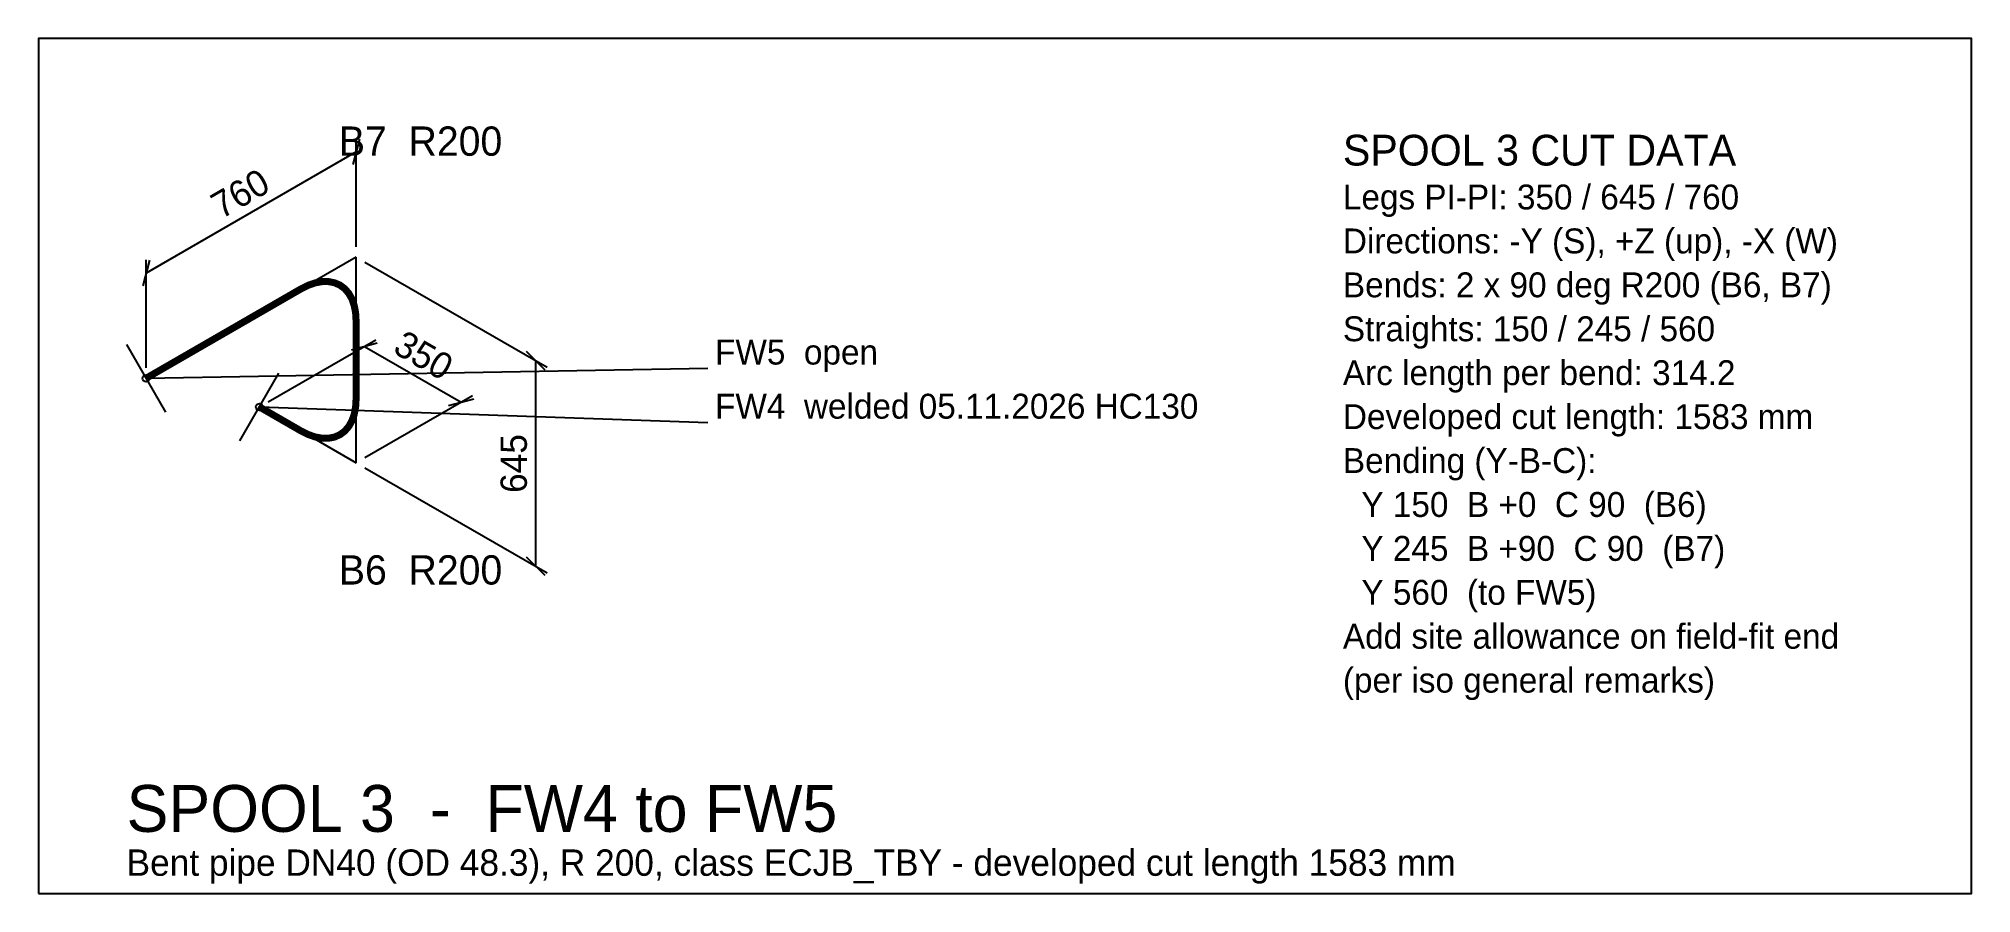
# Model space of a CAD drawing. Extents: x 0 to 61455, y 30 to 7631.
# Drawn here: x 56509 to 61455, y 30 to 2219 of the extents above; entities that cross this region are included whole.
import ezdxf
from ezdxf.enums import TextEntityAlignment as Align

# ---------------------------------------------------------------- set-up
doc = ezdxf.new("R2010")
doc.units = 0
doc.header["$LTSCALE"] = 20
for name, color, linetype in [('ANNOT', 7, 'CONTINUOUS'), ('D-DIM', 7, 'CONTINUOUS'), ('D-LEADER', 8, 'CONTINUOUS'), ('D-PIPE-SPOOL3', 3, 'CONTINUOUS'), ('D-TEXT', 7, 'CONTINUOUS'), ('D-WELD-DONE', 4, 'CONTINUOUS'), ('D-WELD-OPEN', 6, 'CONTINUOUS'), ('FRAME', 7, 'CONTINUOUS')]:
    doc.layers.add(name, color=color, linetype=linetype)

msp = doc.modelspace()

# ---------------------------------------------------------------- texts
at = {"layer": 'D-DIM'}
for s, rotation, p in [('760', 29.9998, (57041.318, 1793.3845)), ('350', -29.9998, (57477.4753, 1379.005)), ('645', 90, (57758.3879, 1130.9064))]:
    msp.add_text(s, height=67.5, rotation=rotation, dxfattribs=at).set_placement(p, align=Align.CENTER)
at = {"layer": 'D-TEXT'}
for s, p in [('B7  R200', (57486.2685, 1919.125)), ('B6  R200', (57486.2685, 820.9054))]:
    msp.add_text(s, height=75, dxfattribs=at).set_placement(p, align=Align.CENTER)
for s, height, p in [('SPOOL 3 CUT DATA', 78.75, (59846.7185, 1894.125)), ('Legs PI-PI: 350 / 645 / 760', 63.75, (59846.7185, 1781.625)), ('Directions: -Y (S), +Z (up), -X (W)', 63.75, (59846.7185, 1669.125)), ('Bends: 2 x 90 deg R200 (B6, B7)', 63.75, (59846.7185, 1556.625)), ('Straights: 150 / 245 / 560', 63.75, (59846.7185, 1444.125)), ('FW5  open', 63.75, (58240.0185, 1384.3834)), ('Arc length per bend: 314.2', 63.75, (59846.7185, 1331.625)), ('FW4  welded 05.11.2026 HC130', 63.75, (58240.0185, 1245.8209)), ('Developed cut length: 1583 mm', 63.75, (59846.7185, 1219.125)), ('Bending (Y-B-C):', 63.75, (59846.7185, 1106.625)), ('  Y 150  B +0  C 90  (B6)', 63.75, (59846.7185, 994.125)), ('  Y 245  B +90  C 90  (B7)', 63.75, (59846.7185, 881.625)), ('  Y 560  (to FW5)', 63.75, (59846.7185, 769.125)), ('Add site allowance on field-fit end', 63.75, (59846.7185, 656.625)), ('(per iso general remarks)', 63.75, (59846.7185, 544.125))]:
    msp.add_text(s, height=height, dxfattribs=at).set_placement(p)
at = {"layer": 'FRAME'}
for s, height, p in [('SPOOL 3  -  FW4 to FW5', 120, (56733.8677, 187.5)), ('Bent pipe DN40 (OD 48.3), R 200, class ECJB_TBY - developed cut length 1583 mm', 67.5, (56733.8677, 75))]:
    msp.add_text(s, height=height, dxfattribs=at).set_placement(p)

# ---------------------------------------------------------------- linework, layer by layer
at = {"layer": 'ANNOT'}
for points in [[(57321.2685, 1659.5866), (56783.8674, 1349.3209)], [(57321.2685, 1132.9438), (57321.2685, 1659.5866)], [(57073.7811, 1275.8293), (57321.2685, 1132.9438)]]:
    msp.add_lwpolyline(points, dxfattribs=at)
at = {"layer": 'D-DIM'}
for p, q in [((57321.2685, 1929.0318), (56783.8674, 1618.7661)), ((57330.0037, 1961.6314), (57312.5333, 1896.4321)), ((57321.2685, 1685.8366), (57321.2685, 1962.7818)), ((56792.6025, 1651.3657), (56775.1322, 1586.1664)), ((56783.8674, 1375.5709), (56783.8674, 1652.5161)), ((57344.0017, 1646.4617), (57810.1163, 1377.3529)), ((57096.5144, 1288.9542), (57371.7101, 1447.8371)), ((57309.8821, 1422.227), (57375.0814, 1439.6974)), ((57342.4817, 1430.9622), (57589.9691, 1288.0766)), ((57804.7525, 1370.3632), (57757.0233, 1418.0924)), ((57780.8879, 867.585), (57780.8879, 1394.2278)), ((57344.0017, 1146.0687), (57619.1975, 1304.9515)), ((57557.3694, 1279.3415), (57622.5687, 1296.8118)), ((57344.0017, 1119.8189), (57810.1163, 850.7101)), ((57804.7525, 843.7203), (57757.0233, 891.4496))]:
    msp.add_line(p, q, dxfattribs=at)
at = {"layer": 'D-LEADER'}
for p, q in [((56783.8674, 1349.3209), (58221.2685, 1374.8209)), ((57073.7811, 1275.8293), (58221.2685, 1236.2584))]:
    msp.add_line(p, q, dxfattribs=at)
for centre in [(56783.8674, 1349.3209), (57073.7811, 1275.8293)]:
    msp.add_circle(centre, 9, dxfattribs=at)
at = {"layer": 'D-PIPE-SPOOL3', "const_width": 18}
msp.add_lwpolyline([(57073.7811, 1275.8293), (57179.8471, 1214.5927), (57198.3063, 1205.3324), (57216.4497, 1199.0247), (57233.9668, 1195.7775), (57250.5578, 1195.6463), (57265.939, 1198.6334), (57279.8471, 1204.6877), (57292.0443, 1213.7056), (57302.3216, 1225.5327), (57310.5034, 1239.9668), (57316.4497, 1256.7608), (57320.0586, 1275.6275), (57321.2685, 1296.2439), (57321.2685, 1496.2865), (57320.0586, 1516.9029), (57316.4497, 1535.7696), (57310.5034, 1552.5636), (57302.3216, 1566.9977), (57292.0443, 1578.8249), (57279.8471, 1587.8427), (57265.939, 1593.897), (57250.5578, 1596.8841), (57233.9668, 1596.7529), (57216.4497, 1593.5057), (57198.3063, 1587.198), (57179.8471, 1577.9377), (56783.8674, 1349.3209)], dxfattribs=at)
at = {"layer": 'D-WELD-DONE'}
msp.add_line((57023.7815, 1189.2266), (57123.7808, 1362.4321), dxfattribs=at)
at = {"layer": 'D-WELD-OPEN'}
msp.add_line((56733.8677, 1435.9236), (56833.867, 1262.7182), dxfattribs=at)
at = {"layer": 'FRAME'}
msp.add_lwpolyline([(56508.8677, 30), (61455.0935, 30), (61455.0935, 2219.125), (56508.8677, 2219.125)], close=True, dxfattribs=at)

msp.set_redraw_order([(e.dxf.handle, doc.entitydb.next_handle()) for e in msp.query("TEXT MTEXT ATTDEF DIMENSION ARC_DIMENSION")])  # texts and dimensions are drawn at this point

doc.saveas('drawing.dxf')
